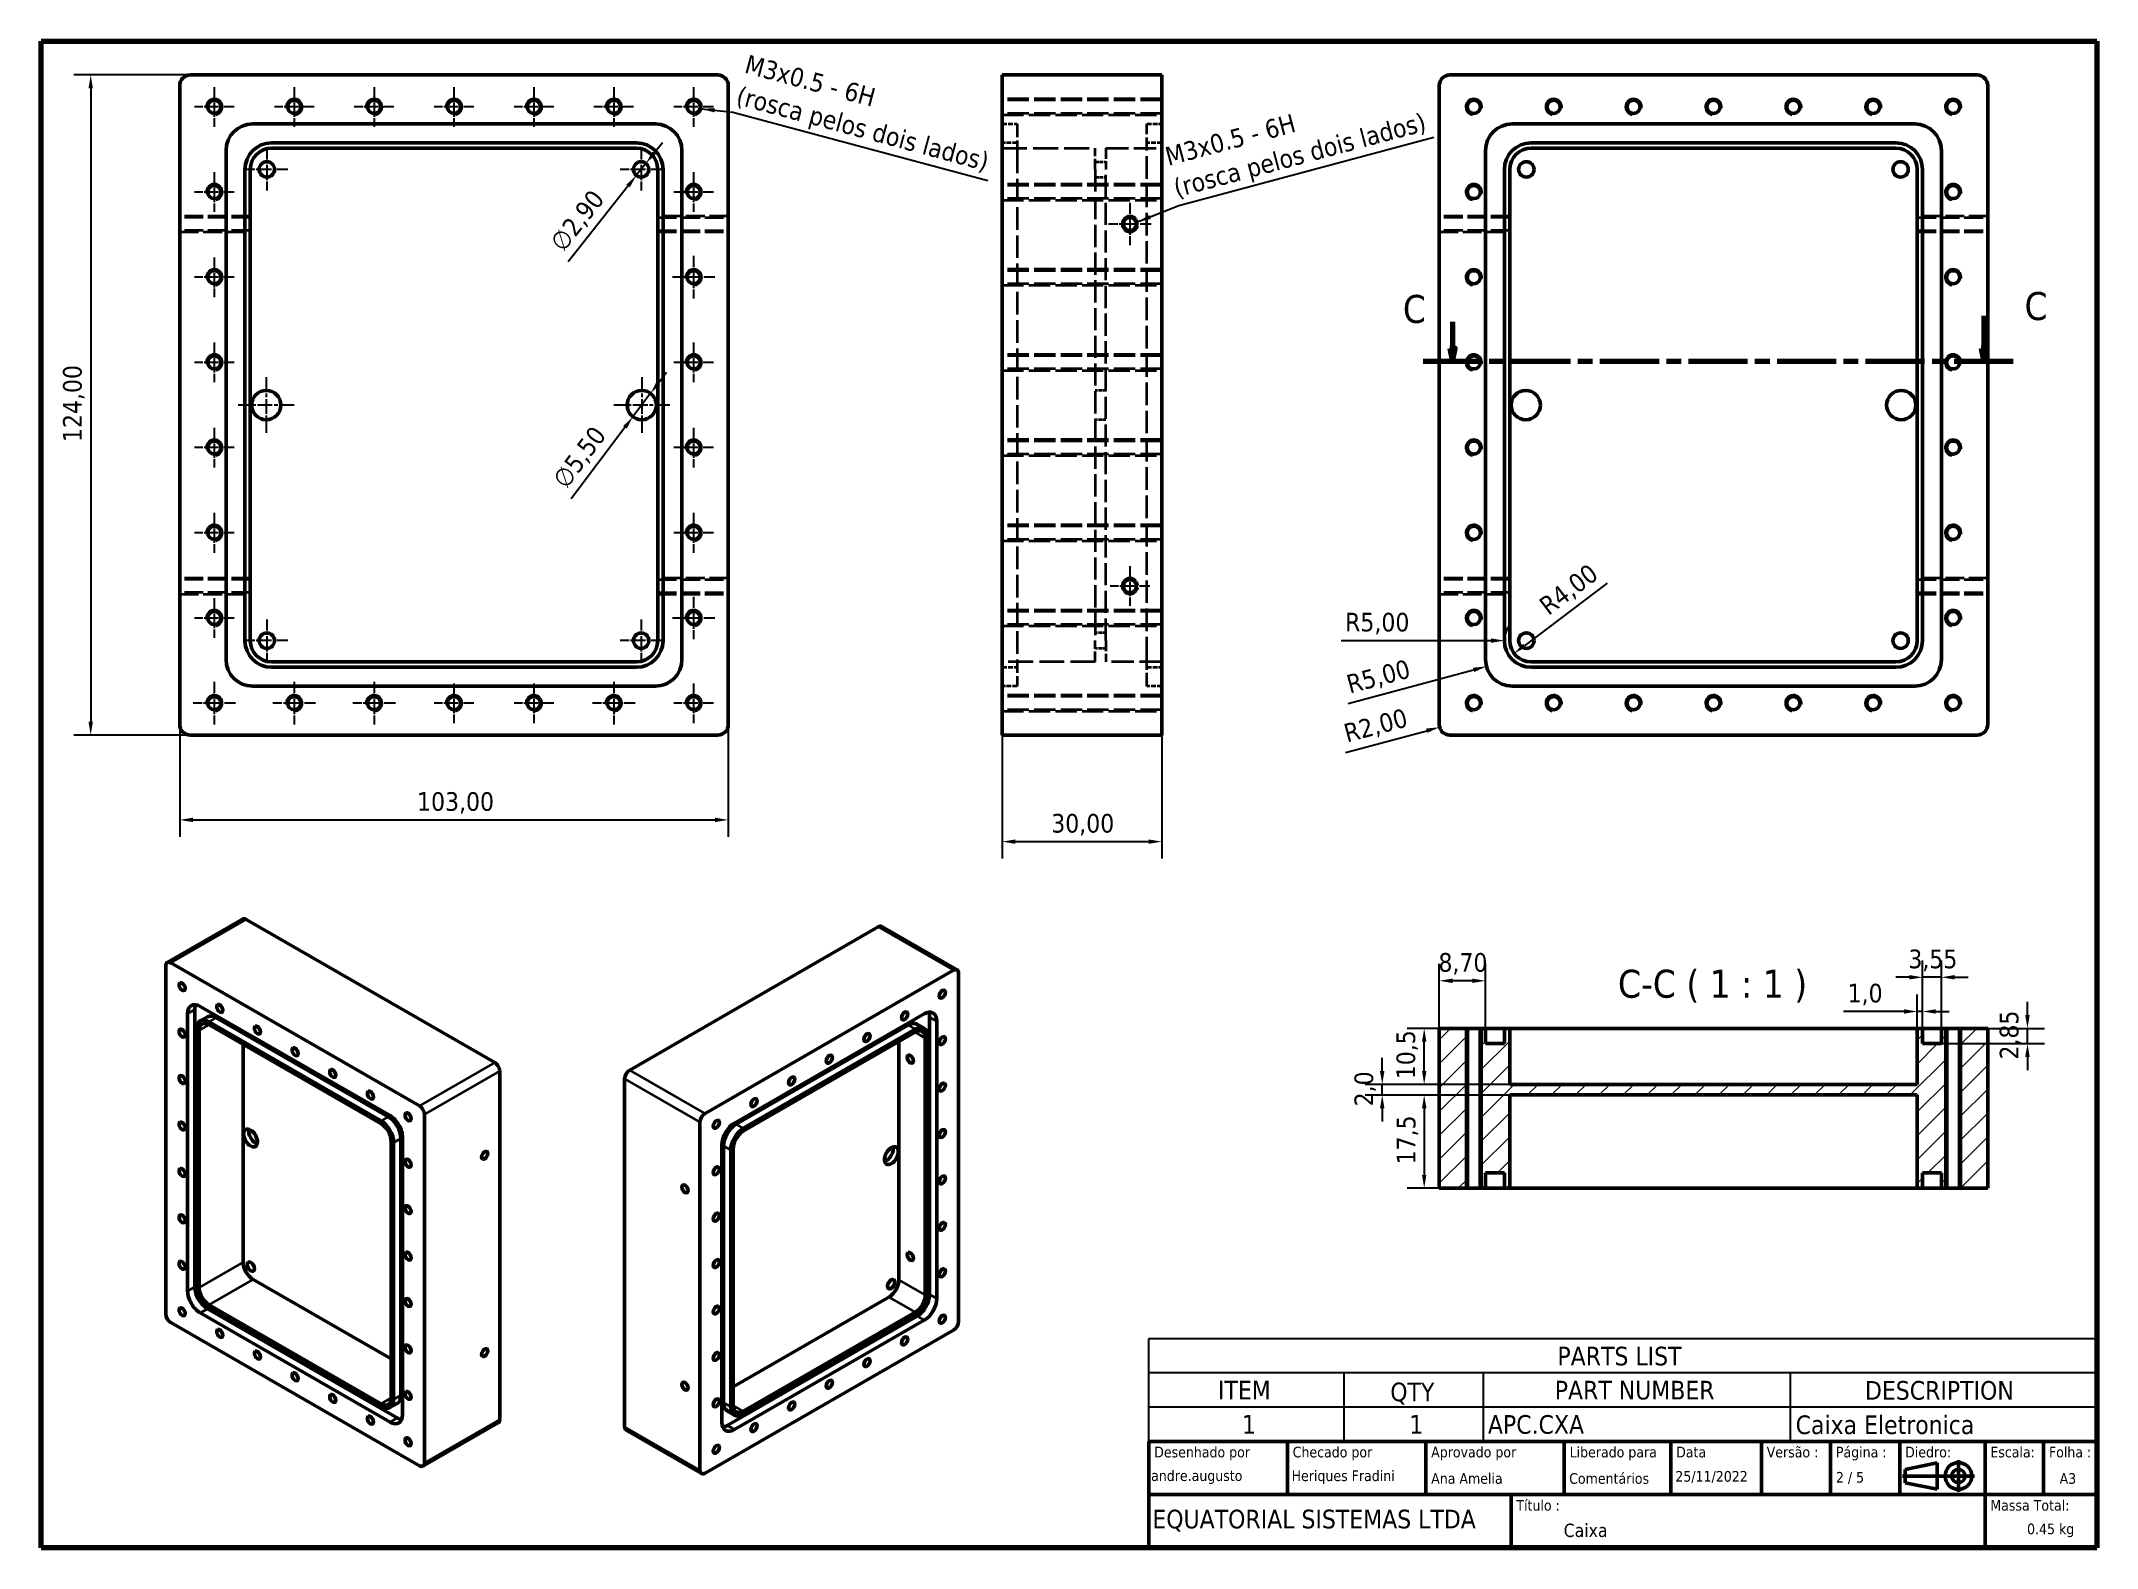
# Model space of a CAD drawing. Header units: millimetres. Extents: x 24 to 410, y 7 to 290.
import ezdxf
from ezdxf.enums import TextEntityAlignment as Align

# ---------------------------------------------------------------- set-up
doc = ezdxf.new("R2010")
doc.units = ezdxf.units.MM
doc.linetypes.add('CHAIN', pattern=[0.3543, 0.2362, -0.0295, 0.0591, -0.0295])
doc.linetypes.add('DASHED', pattern=[0.2068, 0.1655, -0.0413])
for name, color, linetype, lineweight in [('Border (ISO)', 7, 'Continuous', 70), ('Center Mark (ISO)', 7, 'Continuous', 25), ('Dimension (ISO)', 7, 'Continuous', 25), ('Hatch (ISO)', 7, 'Continuous', 18), ('Hidden (ISO)', 7, 'DASHED', 35), ('Section Line (ISO)', 7, 'CHAIN', 70), ('Symbol (ISO)', 7, 'Continuous', 25), ('Title (ISO)', 7, 'Continuous', 50), ('Visible (ISO)', 7, 'Continuous', 50), ('Visible Narrow (ISO)', 7, 'Continuous', 35)]:
    doc.layers.add(name, color=color, linetype=linetype, lineweight=lineweight)
doc.styles.add('Equatorial 3.5 - Azul', font='tahoma.ttf')
doc.styles.add('Label Text (ISO)', font='tahoma.ttf')
doc.styles.add('Note Text (ISO)', font='tahoma.ttf')
doc.styles.add('Text Style39', font='tahoma.ttf')
doc.styles.add('Text Style41', font='tahoma.ttf')
doc.dimstyles.new('Default (ISO)', dxfattribs={"dimtxt": 3.5, "dimasz": 2.5, "dimexe": 3.175, "dimexo": 0, "dimgap": 0.762, "dimtad": 1, "dimrnd": 1e-08, "dimzin": 0, "dimtxsty": 'Note Text (ISO)', "dimcen": 0.09, "dimdle": 10, "dimclrd": 256, "dimclre": 256, "dimclrt": 256, "dimazin": 0, "dimtfac": 1.001486, "dimtmove": 0, "dimatfit": 3, "dimfxl": 1, "dimtolj": 1, "dimtzin": 0, "dimlwd": -1, "dimlwe": -1, "dimarcsym": 0})
doc.dimstyles.new('Default (ISO)$7', dxfattribs={"dimtxt": 3.5, "dimasz": 2.5, "dimexe": 3.175, "dimexo": 0, "dimgap": 0.762, "dimtad": 1, "dimrnd": 1e-08, "dimzin": 0, "dimtxsty": 'Note Text (ISO)', "dimcen": 0.09, "dimdle": 10, "dimclrd": 256, "dimclre": 256, "dimclrt": 256, "dimazin": 0, "dimtfac": 1.001486, "dimtmove": 0, "dimatfit": 3, "dimfxl": 1, "dimtolj": 1, "dimtzin": 0, "dimlwd": -1, "dimlwe": -1, "dimarcsym": 0})

msp = doc.modelspace()

# ---------------------------------------------------------------- texts
at = {"layer": 'Symbol (ISO)', "char_height": 3.5, "width": 50.56139, "attachment_point": 7, "line_spacing_factor": 1.05, "style": 'Note Text (ISO)'}
for s, insert, rotation in [('{M3x0.5 - 6H\\P(rosca pelos dois lados)}', (154.029, 277.243), 345), ('{M3x0.5 - 6H \\P(rosca pelos dois lados)}', (237.486, 259.677), 15)]:
    msp.add_mtext(s, dxfattribs=dict(at, insert=insert, rotation=rotation))
at = {"layer": 'Symbol (ISO)', "insert": (320.07, 109.388), "char_height": 5.25, "attachment_point": 7, "style": 'Label Text (ISO)'}
msp.add_mtext('C-C ( 1 : 1 )', dxfattribs=at)

# ---------------------------------------------------------------- blocks, each defined once
blk = doc.blocks.new('Borders A4_A3_A2')
at = {"layer": 'Border (ISO)'}
for p, q in [((24, 290), (410, 290)), ((24, 7), (24, 290)), ((410, 290), (410, 7)), ((410, 7), (24, 7))]:
    blk.add_line(p, q, dxfattribs=at)
blk = doc.blocks.new('Title Blocks ISO')
at = {"layer": 'Title (ISO)'}
for p, q in [((270.07, 120), (92.07, 120)), ((92.07, 120), (92.07, 100)), ((118.07, 110), (118.07, 120)), ((144.07, 110), (144.07, 120)), ((170.07, 110), (170.07, 120)), ((190.07, 110), (190.07, 120)), ((207.07, 120), (207.07, 110)), ((220.07, 120), (220.07, 110)), ((233.07, 110), (233.07, 120)), ((249.07, 120), (249.07, 110)), ((260.07, 120), (260.07, 110)), ((270.07, 100), (270.07, 120)), ((234.07, 114.75), (240.07, 116)), ((240.07, 116), (240.07, 111)), ((244.07, 116.5), (244.07, 110.5)), ((233.57, 113.5), (247.07, 113.5)), ((234.07, 114.75), (234.07, 112.25)), ((234.07, 112.25), (240.07, 111)), ((92.07, 110), (270.07, 110)), ((160.07, 110), (160.07, 100)), ((249.07, 110), (249.07, 100)), ((92.07, 100), (270.07, 100))]:
    blk.add_line(p, q, dxfattribs=at)
for radius in [2.5, 1.25]:
    blk.add_circle((244.07, 113.5), radius, dxfattribs=at)
at = {"layer": 'Title (ISO)', "style": 'Text Style41'}
for s, p in [('Desenhado por', (93.07, 119)), ('Checado por', (119.07, 119)), ('Aprovado por', (145.07, 119)), ('Data', (191.07, 119)), ('Versão :', (208.07, 119)), ('Página :', (221.07, 119)), ('Título :', (161.07, 109))]:
    blk.add_text(s, height=2, dxfattribs=at).set_placement(p, align=Align.TOP_LEFT)
at = {"layer": 'Title (ISO)', "char_height": 2, "style": 'Note Text (ISO)'}
for s, insert, attachment_point in [('\\fTahoma|b0|i0;\\H2.0000;Liberado para', (171.07, 119), 1), ('\\fTahoma|b0|i0;\\H2.0000;Diedro:', (234.07, 119), 1), ('\\fTahoma|b0|i0;\\H2.0000;Escala:', (250.07, 119), 1), ('\\fTahoma|b0|i0;\\H2.0000;Folha :', (261.07, 119), 1), ('\\fTahoma|b0|i0;\\H2.0000;2 / 5 ', (221.07, 112), 7), ('\\fTahoma|b0|i0;\\H2.0000;Massa Total:', (250.07, 109), 1)]:
    blk.add_mtext(s, dxfattribs=dict(at, insert=insert, attachment_point=attachment_point))
at = {"layer": 'Title (ISO)'}
for tag, p, height, style in [('AUTHOR_001', (92.49, 112.57), 2, 'Text Style41'), ('CHECKED_BY_001', (118.87, 112.55), 2, 'Text Style41'), ('ENG_APPROVED_BY_001', (145.07, 112.04), 2, 'Text Style41'), ('STATUS_001', (170.98, 112.04), 2, 'Text Style41'), ('CREATION_DATE_001', (190.92, 112.44), 2, 'Text Style41'), ('Sheet_Size_001', (263.07, 112.04), 2, 'Text Style41'), ('COMPANY_001', (92.72, 103.67), 3.5, 'Note Text (ISO)'), ('TITLE_001', (169.96, 102.05), 2.5, 'Text Style39'), ('MASS\\P2;_001', (256.96, 102.57), 2, 'Text Style41')]:
    blk.add_attdef(tag, p, '', height=height, dxfattribs=dict(at, style=style))
at = {"layer": 'Title (ISO)', "style": 'Text Style41'}
blk.add_attdef('REVISION_NUMBER', text='', height=2, dxfattribs=at).set_placement((208.07, 112), align=Align.BOTTOM_LEFT)
blk = doc.blocks.new('PARTS LIST2')
at = {"layer": 'Symbol (ISO)'}
for p, q in [((410, 46.27), (231.93, 46.27)), ((231.93, 46.27), (231.93, 39.85)), ((410, 46.27), (410, 39.85)), ((410, 39.85), (231.93, 39.85)), ((231.93, 39.85), (231.93, 33.42)), ((268.59, 39.85), (268.59, 33.42)), ((294.78, 39.85), (294.78, 33.42)), ((352.39, 39.85), (352.39, 33.42)), ((410, 39.85), (410, 33.42)), ((410, 33.42), (231.93, 33.42)), ((231.93, 33.42), (231.93, 27)), ((268.59, 33.42), (268.59, 27)), ((294.78, 33.42), (294.78, 27)), ((352.39, 33.42), (352.39, 27)), ((410, 33.42), (410, 27)), ((410, 27), (231.93, 27))]:
    blk.add_line(p, q, dxfattribs=at)
at = {"layer": 'Symbol (ISO)', "char_height": 3.5, "attachment_point": 7, "style": 'Equatorial 3.5 - Azul'}
for s, insert in [('PARTS LIST', (308.71, 41.21)), ('ITEM', (244.97, 34.88)), ('QTY', (277.32, 33.93)), ('PART NUMBER', (308.21, 34.81)), ('DESCRIPTION', (366.45, 34.77)), ('1', (249.47, 28.46)), ('1', (280.9, 28.46)), ('APC.CXA', (295.66, 28.37)), ('Caixa Eletronica', (353.44, 28.31))]:
    blk.add_mtext(s, dxfattribs=dict(at, insert=insert))
blk = doc.blocks.new('2dTransSection0')
at = {"layer": 'Section Line (ISO)', "linetype": 'Continuous'}
for p, q in [((289.01, 237.28), (289.01, 232.34)), ((388.77, 238.42), (388.77, 232.34)), ((288.51, 232.34), (289.01, 229.84)), ((289.51, 232.34), (288.51, 232.34)), ((289.01, 232.34), (289.01, 229.84)), ((289.01, 229.84), (289.51, 232.34)), ((388.27, 232.34), (388.77, 229.84)), ((389.27, 232.34), (388.27, 232.34)), ((388.77, 232.34), (388.77, 229.84)), ((388.77, 229.84), (389.27, 232.34))]:
    blk.add_line(p, q, dxfattribs=at)
at = {"layer": 'Section Line (ISO)', "linetype": 'CHAIN', "ltscale": 46.929195}
blk.add_line((394.29, 229.84), (283.5, 229.84), dxfattribs=at)
at = {"layer": 'Section Line (ISO)', "linetype": 'Continuous', "lineweight": 140}
for p, q in [((294.52, 229.84), (283.5, 229.84)), ((394.29, 229.84), (383.26, 229.84))]:
    blk.add_line(p, q, dxfattribs=at)
at = {"layer": 'Section Line (ISO)', "linetype": 'Continuous', "flags": 128}
for points in [[(288.51, 232.34), (289.01, 229.84), (289.51, 232.34), (288.51, 232.34)], [(388.27, 232.34), (388.77, 229.84), (389.27, 232.34), (388.27, 232.34)]]:
    blk.add_lwpolyline(points, dxfattribs=at)
at = {"layer": 'Section Line (ISO)'}
for points in [[(288.51, 232.34), (289.01, 229.84), (289.51, 232.34), (288.51, 232.34)], [(388.27, 232.34), (388.77, 229.84), (389.27, 232.34), (388.27, 232.34)]]:
    blk.add_solid(points, dxfattribs=at)
at = {"layer": 'Section Line (ISO)', "char_height": 5.25, "attachment_point": 7, "style": 'Label Text (ISO)'}
for insert in [(279.69, 236.97), (396.41, 237.52)]:
    blk.add_mtext('C', dxfattribs=dict(at, insert=insert))
blk = doc.blocks.new('*D8')
at = {"layer": 'Defpoints', "color": 0, "transparency": 16777216}
for p in [(52.02, 283.65), (33.31, 159.65), (52.02, 159.65)]:
    blk.add_point(p, dxfattribs=at)
at = {"layer": 'Dimension (ISO)', "transparency": 16777216}
for p, q in [((52.02, 283.65), (30.14, 283.65)), ((33.31, 281.15), (33.31, 162.15)), ((52.02, 159.65), (30.14, 159.65))]:
    blk.add_line(p, q, dxfattribs=at)
for points in [[(32.9, 281.15), (33.73, 281.15), (33.31, 283.65)], [(32.9, 162.15), (33.73, 162.15), (33.31, 159.65)]]:
    blk.add_solid(points, dxfattribs=at)
at = {"layer": 'Dimension (ISO)', "transparency": 16777216, "insert": (28.11, 214.71), "char_height": 3.5, "attachment_point": 1, "rotation": 90, "style": 'Note Text (ISO)'}
blk.add_mtext('\\A1;124,00', dxfattribs=at)
blk = doc.blocks.new('*D9')
at = {"layer": 'Defpoints', "color": 0, "transparency": 16777216}
for p in [(50.02, 161.65), (153.02, 161.65), (153.02, 143.73)]:
    blk.add_point(p, dxfattribs=at)
at = {"layer": 'Dimension (ISO)', "transparency": 16777216}
for p, q in [((50.02, 161.65), (50.02, 140.56)), ((153.02, 161.65), (153.02, 140.56)), ((52.52, 143.73), (150.52, 143.73))]:
    blk.add_line(p, q, dxfattribs=at)
for points in [[(52.52, 144.15), (52.52, 143.32), (50.02, 143.73)], [(150.52, 144.15), (150.52, 143.32), (153.02, 143.73)]]:
    blk.add_solid(points, dxfattribs=at)
at = {"layer": 'Dimension (ISO)', "transparency": 16777216, "insert": (94.59, 148.94), "char_height": 3.5, "attachment_point": 1, "style": 'Note Text (ISO)'}
blk.add_mtext('\\A1;103,00', dxfattribs=at)
blk = doc.blocks.new('*D10')
at = {"layer": 'Defpoints', "color": 0, "transparency": 16777216}
for p in [(204.44, 161.65), (234.44, 161.65), (234.44, 139.65)]:
    blk.add_point(p, dxfattribs=at)
at = {"layer": 'Dimension (ISO)', "transparency": 16777216}
for p, q in [((204.44, 161.65), (204.44, 136.47)), ((234.44, 161.65), (234.44, 136.47)), ((206.94, 139.65), (231.94, 139.65))]:
    blk.add_line(p, q, dxfattribs=at)
for points in [[(206.94, 140.06), (206.94, 139.23), (204.44, 139.65)], [(231.94, 140.06), (231.94, 139.23), (234.44, 139.65)]]:
    blk.add_solid(points, dxfattribs=at)
at = {"layer": 'Dimension (ISO)', "transparency": 16777216, "insert": (213.67, 144.85), "char_height": 3.5, "attachment_point": 1, "style": 'Note Text (ISO)'}
blk.add_mtext('\\A1;30,00', dxfattribs=at)
blk = doc.blocks.new('*D11')
at = {"layer": 'Defpoints', "color": 0, "transparency": 16777216}
for p in [(275.81, 94.06), (299.76, 94.06), (299.76, 92.06)]:
    blk.add_point(p, dxfattribs=at)
at = {"layer": 'Dimension (ISO)', "transparency": 16777216}
for p, q in [((275.81, 96.56), (275.81, 99.06)), ((299.76, 94.06), (272.63, 94.06)), ((275.81, 92.06), (275.81, 94.06)), ((299.76, 92.06), (272.63, 92.06)), ((275.81, 89.56), (275.81, 87.06))]:
    blk.add_line(p, q, dxfattribs=at)
for points in [[(275.39, 96.56), (276.23, 96.56), (275.81, 94.06)], [(275.39, 89.56), (276.23, 89.56), (275.81, 92.06)]]:
    blk.add_solid(points, dxfattribs=at)
at = {"layer": 'Dimension (ISO)', "transparency": 16777216, "insert": (270.6, 89.93), "char_height": 3.5, "attachment_point": 1, "rotation": 90, "style": 'Note Text (ISO)'}
blk.add_mtext('\\A1;2,0', dxfattribs=at)
blk = doc.blocks.new('*D12')
at = {"layer": 'Defpoints', "color": 0, "transparency": 16777216}
for p in [(283.69, 104.56), (303.76, 104.56), (299.76, 94.06)]:
    blk.add_point(p, dxfattribs=at)
at = {"layer": 'Dimension (ISO)', "transparency": 16777216}
for p, q in [((303.76, 104.56), (280.52, 104.56)), ((283.69, 96.56), (283.69, 102.06)), ((299.76, 94.06), (280.52, 94.06))]:
    blk.add_line(p, q, dxfattribs=at)
for points in [[(283.28, 102.06), (284.11, 102.06), (283.69, 104.56)], [(283.28, 96.56), (284.11, 96.56), (283.69, 94.06)]]:
    blk.add_solid(points, dxfattribs=at)
at = {"layer": 'Dimension (ISO)', "transparency": 16777216, "insert": (278.49, 95.03), "char_height": 3.5, "attachment_point": 1, "rotation": 90, "style": 'Note Text (ISO)'}
blk.add_mtext('\\A1;10,5', dxfattribs=at)
blk = doc.blocks.new('*D13')
at = {"layer": 'Defpoints', "color": 0, "transparency": 16777216}
for p in [(299.76, 92.06), (283.69, 74.56), (303.76, 74.56)]:
    blk.add_point(p, dxfattribs=at)
at = {"layer": 'Dimension (ISO)', "transparency": 16777216}
for p, q in [((299.76, 92.06), (280.52, 92.06)), ((283.69, 89.56), (283.69, 77.06)), ((303.76, 74.56), (280.52, 74.56))]:
    blk.add_line(p, q, dxfattribs=at)
for points in [[(283.28, 89.56), (284.11, 89.56), (283.69, 92.06)], [(283.28, 77.06), (284.11, 77.06), (283.69, 74.56)]]:
    blk.add_solid(points, dxfattribs=at)
at = {"layer": 'Dimension (ISO)', "transparency": 16777216, "insert": (278.55, 79.03), "char_height": 3.5, "attachment_point": 1, "rotation": 90, "style": 'Note Text (ISO)'}
blk.add_mtext('\\A1;17,5', dxfattribs=at)
blk = doc.blocks.new('*D14')
at = {"layer": 'Defpoints', "color": 0, "transparency": 16777216}
for p in [(137.56, 267.04), (135.76, 264.76)]:
    blk.add_point(p, dxfattribs=at)
at = {"layer": 'Dimension (ISO)', "transparency": 16777216}
for p, q in [((139.11, 269), (140.66, 270.96)), ((137.56, 267.04), (135.76, 264.76)), ((134.21, 262.8), (122.95, 248.52))]:
    blk.add_line(p, q, dxfattribs=at)
for points in [[(138.78, 269.26), (139.44, 268.74), (137.56, 267.04)], [(133.89, 263.06), (134.54, 262.54), (135.76, 264.76)]]:
    blk.add_solid(points, dxfattribs=at)
at = {"layer": 'Dimension (ISO)', "transparency": 16777216, "insert": (119.29, 252.38), "char_height": 3.5, "attachment_point": 1, "rotation": 51.7201, "style": 'Note Text (ISO)'}
blk.add_mtext('\\A1;∅2,90', dxfattribs=at)
blk = doc.blocks.new('*D15')
at = {"layer": 'Defpoints', "color": 0, "transparency": 16777216}
for p in [(138.43, 223.85), (135.12, 219.45)]:
    blk.add_point(p, dxfattribs=at)
at = {"layer": 'Dimension (ISO)', "transparency": 16777216}
for p, q in [((139.93, 225.84), (141.43, 227.84)), ((138.43, 223.85), (135.12, 219.45)), ((133.62, 217.45), (123.54, 204.04))]:
    blk.add_line(p, q, dxfattribs=at)
for points in [[(139.6, 226.1), (140.26, 225.59), (138.43, 223.85)], [(133.29, 217.7), (133.95, 217.2), (135.12, 219.45)]]:
    blk.add_solid(points, dxfattribs=at)
at = {"layer": 'Dimension (ISO)', "transparency": 16777216, "insert": (119.79, 207.81), "char_height": 3.5, "attachment_point": 1, "rotation": 53.0689, "style": 'Note Text (ISO)'}
blk.add_mtext('\\A1;∅5,50', dxfattribs=at)
blk = doc.blocks.new('*D16')
at = {"layer": 'Defpoints', "color": 0, "transparency": 16777216}
for p in [(377.26, 114.17), (377.26, 101.71), (380.81, 101.71)]:
    blk.add_point(p, dxfattribs=at)
at = {"layer": 'Dimension (ISO)', "transparency": 16777216}
for p, q in [((377.26, 101.71), (377.26, 117.34)), ((380.81, 101.71), (380.81, 117.34)), ((374.76, 114.17), (372.26, 114.17)), ((380.81, 114.17), (377.26, 114.17)), ((383.31, 114.17), (385.81, 114.17))]:
    blk.add_line(p, q, dxfattribs=at)
for points in [[(374.76, 114.59), (374.76, 113.75), (377.26, 114.17)], [(383.31, 114.59), (383.31, 113.75), (380.81, 114.17)]]:
    blk.add_solid(points, dxfattribs=at)
at = {"layer": 'Dimension (ISO)', "transparency": 16777216, "insert": (374.6, 119.37), "char_height": 3.5, "attachment_point": 1, "style": 'Note Text (ISO)'}
blk.add_mtext('\\A1;3,55', dxfattribs=at)
blk = doc.blocks.new('*D17')
at = {"layer": 'Defpoints', "color": 0, "transparency": 16777216}
for p in [(380.81, 104.56), (396.97, 104.56), (380.81, 101.71)]:
    blk.add_point(p, dxfattribs=at)
at = {"layer": 'Dimension (ISO)', "transparency": 16777216}
for p, q in [((396.97, 107.06), (396.97, 109.56)), ((380.81, 104.56), (400.15, 104.56)), ((396.97, 101.71), (396.97, 104.56)), ((380.81, 101.71), (400.15, 101.71)), ((396.97, 99.21), (396.97, 96.71))]:
    blk.add_line(p, q, dxfattribs=at)
for points in [[(396.55, 107.06), (397.39, 107.06), (396.97, 104.56)], [(396.55, 99.21), (397.39, 99.21), (396.97, 101.71)]]:
    blk.add_solid(points, dxfattribs=at)
at = {"layer": 'Dimension (ISO)', "transparency": 16777216, "insert": (391.76, 98.72), "char_height": 3.5, "attachment_point": 1, "rotation": 90, "style": 'Note Text (ISO)'}
blk.add_mtext('\\A1;2,85', dxfattribs=at)
blk = doc.blocks.new('*D18')
at = {"layer": 'Defpoints', "color": 0, "transparency": 16777216}
for p in [(376.26, 107.75), (376.26, 104.56), (377.26, 104.56)]:
    blk.add_point(p, dxfattribs=at)
at = {"layer": 'Dimension (ISO)', "transparency": 16777216}
for p, q in [((376.26, 104.56), (376.26, 110.92)), ((377.26, 104.56), (377.26, 110.92)), ((373.76, 107.75), (362.43, 107.75)), ((377.26, 107.75), (376.26, 107.75)), ((379.76, 107.75), (382.26, 107.75))]:
    blk.add_line(p, q, dxfattribs=at)
for points in [[(373.76, 108.16), (373.76, 107.33), (376.26, 107.75)], [(379.76, 108.16), (379.76, 107.33), (377.26, 107.75)]]:
    blk.add_solid(points, dxfattribs=at)
at = {"layer": 'Dimension (ISO)', "transparency": 16777216, "insert": (363.2, 112.95), "char_height": 3.5, "attachment_point": 1, "style": 'Note Text (ISO)'}
blk.add_mtext('\\A1;1,0', dxfattribs=at)
blk = doc.blocks.new('*D19')
at = {"layer": 'Defpoints', "color": 0, "transparency": 16777216}
for p in [(286.58, 161.13), (288.51, 161.65)]:
    blk.add_point(p, dxfattribs=at)
at = {"layer": 'Dimension (ISO)', "transparency": 16777216}
blk.add_line((268.9, 156.39), (284.16, 160.48), dxfattribs=at)
blk.add_solid([(284.05, 160.89), (284.27, 160.08), (286.58, 161.13)], dxfattribs=at)
at = {"layer": 'Dimension (ISO)', "transparency": 16777216, "insert": (268.29, 161.62), "char_height": 3.5, "attachment_point": 1, "rotation": 15, "style": 'Note Text (ISO)'}
blk.add_mtext('\\A1;R2,00', dxfattribs=at)
blk = doc.blocks.new('*D20')
at = {"layer": 'Defpoints', "color": 0, "transparency": 16777216}
for p in [(300.21, 173.85), (295.38, 172.55)]:
    blk.add_point(p, dxfattribs=at)
at = {"layer": 'Dimension (ISO)', "transparency": 16777216}
blk.add_line((269.41, 165.6), (292.96, 171.91), dxfattribs=at)
blk.add_solid([(292.86, 172.31), (293.07, 171.5), (295.38, 172.55)], dxfattribs=at)
at = {"layer": 'Dimension (ISO)', "transparency": 16777216, "insert": (268.8, 170.82), "char_height": 3.5, "attachment_point": 1, "rotation": 15, "style": 'Note Text (ISO)'}
blk.add_mtext('\\A1;R5,00', dxfattribs=at)
blk = doc.blocks.new('*D21')
at = {"layer": 'Defpoints', "color": 0, "transparency": 16777216}
for p in [(300.57, 174.99), (303.76, 177.4)]:
    blk.add_point(p, dxfattribs=at)
at = {"layer": 'Dimension (ISO)', "transparency": 16777216}
blk.add_line((318.07, 188.2), (302.56, 176.49), dxfattribs=at)
blk.add_solid([(302.31, 176.83), (302.81, 176.16), (300.57, 174.99)], dxfattribs=at)
at = {"layer": 'Dimension (ISO)', "transparency": 16777216, "insert": (304.92, 184.8), "char_height": 3.5, "attachment_point": 1, "rotation": 37.0551, "style": 'Note Text (ISO)'}
blk.add_mtext('\\A1;R4,00', dxfattribs=at)
blk = doc.blocks.new('*D22')
at = {"layer": 'Defpoints', "color": 0, "transparency": 16777216}
for p in [(298.76, 177.4), (303.76, 177.4)]:
    blk.add_point(p, dxfattribs=at)
at = {"layer": 'Dimension (ISO)', "transparency": 16777216}
blk.add_line((268.08, 177.43), (296.26, 177.4), dxfattribs=at)
blk.add_arc((303.76, 177.4), 5, 143.5681, 180, dxfattribs=at)
blk.add_solid([(296.26, 177.82), (296.26, 176.99), (298.76, 177.4)], dxfattribs=at)
at = {"layer": 'Dimension (ISO)', "transparency": 16777216, "insert": (268.85, 182.63), "char_height": 3.5, "attachment_point": 1, "rotation": 359.9509, "style": 'Note Text (ISO)'}
blk.add_mtext('\\A1;R5,00', dxfattribs=at)
blk = doc.blocks.new('*D23')
at = {"layer": 'Defpoints', "color": 0, "transparency": 16777216}
for p in [(286.51, 113.51), (286.51, 104.56), (295.21, 104.56)]:
    blk.add_point(p, dxfattribs=at)
at = {"layer": 'Dimension (ISO)', "transparency": 16777216}
for p, q in [((286.51, 104.56), (286.51, 116.68)), ((295.21, 104.56), (295.21, 116.68)), ((292.71, 113.51), (289.01, 113.51))]:
    blk.add_line(p, q, dxfattribs=at)
for points in [[(289.01, 113.93), (289.01, 113.09), (286.51, 113.51)], [(292.71, 113.93), (292.71, 113.09), (295.21, 113.51)]]:
    blk.add_solid(points, dxfattribs=at)
at = {"layer": 'Dimension (ISO)', "transparency": 16777216, "insert": (286.37, 118.72), "char_height": 3.5, "attachment_point": 1, "style": 'Note Text (ISO)'}
blk.add_mtext('\\A1;8,70', dxfattribs=at)

# ---------------------------------------------------------------- dimensions: what is measured, and where the dimension line sits
at = {"layer": 'Dimension (ISO)'}
for base, p1, p2, angle, override, picture, middle in [((33.312, 159.648), (52.024, 283.648), (52.024, 159.648), 90, {"dimdec": 2, "dimtp": 0, "dimtm": 0, "dimtdec": 2, "dimtofl": 0, "dimatfit": 1}, '*D8', (33.312, 221.648)), ((153.024, 143.732), (50.024, 161.648), (153.024, 161.648), 180, {"dimdec": 2, "dimtp": 0, "dimtm": 0, "dimtdec": 2, "dimtofl": 0, "dimatfit": 1}, '*D9', (101.524, 143.732)), ((234.441, 139.648), (204.441, 161.648), (234.441, 161.648), 180, {"dimdec": 2, "dimtp": 0, "dimtm": 0, "dimtdec": 2, "dimtofl": 0, "dimatfit": 1}, '*D10', (219.441, 139.648)), ((377.259, 114.169), (380.809, 101.712), (377.259, 101.712), 180, {"dimdec": 2, "dimtp": 0, "dimtm": 0, "dimtdec": 2, "dimtofl": 1, "dimatfit": 1}, '*D16', (379.034, 114.169)), ((396.97, 104.562), (380.809, 101.712), (380.809, 104.562), 90, {"dimdec": 2, "dimtp": 0, "dimtm": 0, "dimtdec": 2, "dimtofl": 1, "dimatfit": 1}, '*D17', (396.97, 103.137)), ((283.692, 104.562), (299.759, 94.062), (303.759, 104.562), 90, {"dimdec": 1, "dimtp": 0, "dimtm": 0, "dimtdec": 1, "dimtofl": 0, "dimatfit": 1}, '*D12', (283.692, 99.312)), ((275.809, 94.062), (299.759, 92.062), (299.759, 94.062), 270, {"dimdec": 1, "dimtp": 0, "dimtm": 0, "dimtdec": 1, "dimtofl": 1, "dimatfit": 1}, '*D11', (275.809, 93.062)), ((283.692, 74.562), (299.759, 92.062), (303.759, 74.562), 270, {"dimdec": 1, "dimtp": 0, "dimtm": 0, "dimtdec": 1, "dimtofl": 0, "dimatfit": 1}, '*D13', (283.692, 83.312))]:
    dim = msp.add_linear_dim(base=base, p1=p1, p2=p2, angle=angle, dimstyle='Default (ISO)', override=override, dxfattribs=at)
    dim.commit()
    dim.dimension.update_dxf_attribs({"geometry": picture, "text_midpoint": middle, "dimtype": 160})
for p1, p2, picture, middle in [((137.559, 267.036), (135.763, 264.76), '*D14', (127.371, 254.126)), ((138.426, 223.846), (135.122, 219.45), '*D15', (127.829, 209.748))]:
    dim = msp.add_diameter_dim_2p(p1=p1, p2=p2, dimstyle='Default (ISO)', override={"dimdec": 2, "dimlfac": 1, "dimtp": 0, "dimtm": 0, "dimtdec": 2, "dimatfit": 2}, dxfattribs=at)
    dim.commit()
    dim.dimension.update_dxf_attribs({"geometry": picture, "text_midpoint": middle, "dimtype": 163})
for center, mpoint, picture, middle in [((303.759, 177.398), (300.567, 174.988), '*D21', (312.758, 184.193)), ((303.759, 177.398), (298.759, 177.403), '*D22', (274.736, 177.423)), ((300.209, 173.848), (295.38, 172.554), '*D20', (275.836, 167.317))]:
    dim = msp.add_radius_dim(center=center, mpoint=mpoint, dimstyle='Default (ISO)', override={"dimdec": 2, "dimcen": 0, "dimtp": 0, "dimtm": 0, "dimtdec": 2, "dimtofl": 0}, dxfattribs=at)
    dim.commit()
    dim.dimension.update_dxf_attribs({"geometry": picture, "text_midpoint": middle, "dimtype": 164})
dim = msp.add_radius_dim(center=(288.509, 161.648), mpoint=(286.578, 161.131), dimstyle='Default (ISO)', override={"dimdec": 2, "dimcen": 0, "dimtp": 0, "dimtm": 0, "dimtdec": 2, "dimtofl": 0}, dxfattribs=at)
dim.commit()
dim.dimension.update_dxf_attribs({"geometry": '*D19', "text_midpoint": (274.551, 160.997)})
for base, p1, p2, override, picture, middle in [((286.509, 113.51), (295.209, 104.562), (286.509, 104.562), {"dimdec": 2, "dimtp": 0, "dimtm": 0, "dimtdec": 2, "dimtofl": 0, "dimatfit": 1}, '*D23', (290.859, 113.51)), ((376.259, 107.748), (377.259, 104.562), (376.259, 104.562), {"dimdec": 1, "dimtp": 0, "dimtm": 0, "dimtdec": 1, "dimtofl": 1, "dimatfit": 1}, '*D18', (366.19, 107.748))]:
    dim = msp.add_linear_dim(base=base, p1=p1, p2=p2, dimstyle='Default (ISO)', override=override, dxfattribs=at)
    dim.commit()
    dim.dimension.update_dxf_attribs({"geometry": picture, "text_midpoint": middle, "dimtype": 160})

# ---------------------------------------------------------------- hatches: boundary and pattern name
at = {"layer": 'Hatch (ISO)'}
h = msp.add_hatch(dxfattribs=at)
h.set_pattern_fill('ANSI31', color=256, scale=25.4, style=0)
h.set_pattern_definition([(45, (0, 0), (-2.245064, 2.245064), [])])
h.paths.add_polyline_path([(286.509, 104.562), (286.509, 74.562), (291.795, 74.562), (291.795, 104.562)])
h.paths.add_polyline_path([(295.209, 74.562), (295.209, 77.412), (298.759, 77.412), (298.759, 74.562), (299.759, 74.562), (299.759, 92.062), (376.259, 92.062), (376.259, 74.562), (377.259, 74.562), (377.259, 77.412), (380.809, 77.412), (380.809, 74.562), (381.795, 74.562), (381.795, 104.562), (380.809, 104.562), (380.809, 101.712), (377.259, 101.712), (377.259, 104.562), (376.259, 104.562), (376.259, 94.062), (299.759, 94.062), (299.759, 104.562), (298.759, 104.562), (298.759, 101.712), (295.209, 101.712), (295.209, 104.562), (294.224, 104.562), (294.224, 74.562)])
h.paths.add_polyline_path([(384.224, 74.562), (389.509, 74.562), (389.509, 104.562), (384.224, 104.562)])

# ---------------------------------------------------------------- linework, layer by layer
at = {"layer": 'Center Mark (ISO)', "linetype": 'CHAIN', "ltscale": 8.288396}
for p, q in [((56.524, 281.378), (56.524, 273.919)), ((71.524, 281.378), (71.524, 273.919)), ((86.524, 281.378), (86.524, 273.919)), ((101.524, 281.378), (101.524, 273.919)), ((116.524, 281.378), (116.524, 273.919)), ((131.524, 281.378), (131.524, 273.919)), ((146.524, 281.378), (146.524, 273.919)), ((60.254, 277.648), (52.795, 277.648)), ((75.254, 277.648), (67.795, 277.648)), ((90.254, 277.648), (82.795, 277.648)), ((105.254, 277.648), (97.795, 277.648)), ((120.254, 277.648), (112.795, 277.648)), ((135.254, 277.648), (127.795, 277.648)), ((150.254, 277.648), (142.795, 277.648)), ((56.524, 265.378), (56.524, 257.919)), ((146.524, 265.378), (146.524, 257.919)), ((60.254, 261.648), (52.795, 261.648)), ((150.254, 261.648), (142.795, 261.648)), ((56.524, 249.378), (56.524, 241.919)), ((60.254, 245.648), (52.795, 245.648)), ((56.524, 233.378), (56.524, 225.919)), ((146.524, 233.378), (146.524, 225.919)), ((60.254, 229.648), (52.795, 229.648)), ((150.254, 229.648), (142.795, 229.648)), ((56.524, 217.378), (56.524, 209.919)), ((146.524, 217.378), (146.524, 209.919)), ((60.254, 213.648), (52.795, 213.648)), ((150.254, 213.648), (142.795, 213.648)), ((56.524, 201.378), (56.524, 193.919)), ((146.524, 201.378), (146.524, 193.919)), ((60.254, 197.648), (52.795, 197.648)), ((150.254, 197.648), (142.795, 197.648)), ((228.441, 191.378), (228.441, 183.919)), ((56.524, 185.378), (56.524, 177.919)), ((232.171, 187.648), (224.712, 187.648)), ((60.254, 181.648), (52.795, 181.648)), ((101.524, 169.378), (101.524, 161.919)), ((116.524, 169.378), (116.524, 161.919)), ((146.524, 169.378), (146.524, 161.919)), ((105.254, 165.648), (97.795, 165.648)), ((120.254, 165.648), (112.795, 165.648)), ((150.254, 165.648), (142.795, 165.648))]:
    msp.add_line(p, q, dxfattribs=at)
at = {"layer": 'Center Mark (ISO)', "linetype": 'CHAIN', "ltscale": 8.778439}
for p, q in [((66.387, 269.848), (66.387, 261.948)), ((136.661, 269.848), (136.661, 261.948)), ((70.337, 265.898), (62.437, 265.898)), ((140.611, 265.898), (132.711, 265.898)), ((66.387, 181.348), (66.387, 173.448)), ((136.661, 181.348), (136.661, 173.448)), ((70.337, 177.398), (62.437, 177.398)), ((140.611, 177.398), (132.711, 177.398))]:
    msp.add_line(p, q, dxfattribs=at)
at = {"layer": 'Center Mark (ISO)', "linetype": 'CHAIN', "ltscale": 8.88956}
for p, q in [((228.441, 259.648), (228.441, 251.648)), ((232.441, 255.648), (224.441, 255.648)), ((146.524, 249.648), (146.524, 241.648)), ((150.524, 245.648), (142.524, 245.648)), ((146.524, 185.648), (146.524, 177.648)), ((150.524, 181.648), (142.524, 181.648)), ((56.524, 169.648), (56.524, 161.648)), ((71.524, 169.648), (71.524, 161.648)), ((86.524, 169.648), (86.524, 161.648)), ((131.524, 169.648), (131.524, 161.648)), ((60.524, 165.648), (52.524, 165.648)), ((75.524, 165.648), (67.524, 165.648)), ((90.524, 165.648), (82.524, 165.648)), ((135.524, 165.648), (127.524, 165.648))]:
    msp.add_line(p, q, dxfattribs=at)
at = {"layer": 'Center Mark (ISO)', "linetype": 'CHAIN', "ltscale": 11.667578}
for p, q in [((66.274, 226.898), (66.274, 216.398)), ((136.774, 226.898), (136.774, 216.398)), ((71.524, 221.648), (61.024, 221.648)), ((142.024, 221.648), (131.524, 221.648))]:
    msp.add_line(p, q, dxfattribs=at)
at = {"layer": 'Hidden (ISO)', "ltscale": 24.17795}
for p, q in [((234.441, 279.148), (204.441, 279.148)), ((234.441, 278.878), (204.441, 278.878)), ((234.441, 276.419), (204.441, 276.419)), ((204.441, 276.148), (234.441, 276.148)), ((234.441, 263.148), (204.441, 263.148)), ((234.441, 262.878), (204.441, 262.878)), ((234.441, 260.419), (204.441, 260.419)), ((204.441, 260.148), (234.441, 260.148)), ((234.441, 247.148), (204.441, 247.148)), ((234.441, 246.878), (204.441, 246.878)), ((234.441, 244.419), (204.441, 244.419)), ((204.441, 244.148), (234.441, 244.148)), ((234.441, 231.148), (204.441, 231.148)), ((234.441, 230.878), (204.441, 230.878)), ((234.441, 228.419), (204.441, 228.419)), ((204.441, 228.148), (234.441, 228.148)), ((234.441, 215.148), (204.441, 215.148)), ((234.441, 214.878), (204.441, 214.878)), ((234.441, 212.419), (204.441, 212.419)), ((204.441, 212.148), (234.441, 212.148)), ((234.441, 199.148), (204.441, 199.148)), ((234.441, 198.878), (204.441, 198.878)), ((234.441, 196.419), (204.441, 196.419)), ((204.441, 196.148), (234.441, 196.148)), ((234.441, 183.148), (204.441, 183.148)), ((234.441, 182.878), (204.441, 182.878)), ((234.441, 180.419), (204.441, 180.419)), ((204.441, 180.148), (234.441, 180.148)), ((234.441, 167.148), (204.441, 167.148)), ((234.441, 166.878), (204.441, 166.878)), ((234.441, 164.419), (204.441, 164.419)), ((204.441, 164.148), (234.441, 164.148))]:
    msp.add_line(p, q, dxfattribs=at)
at = {"layer": 'Hidden (ISO)', "ltscale": 5.42566}
for p, q in [((204.441, 274.448), (207.291, 274.448)), ((231.591, 274.448), (234.441, 274.448)), ((207.291, 270.898), (204.441, 270.898)), ((234.441, 270.898), (231.591, 270.898)), ((204.441, 172.398), (207.291, 172.398)), ((231.591, 172.398), (234.441, 172.398)), ((207.291, 168.848), (204.441, 168.848)), ((234.441, 168.848), (231.591, 168.848))]:
    msp.add_line(p, q, dxfattribs=at)
at = {"layer": 'Hidden (ISO)', "ltscale": 14.952118}
for p, q in [((207.291, 274.448), (207.291, 269.448)), ((231.591, 269.448), (231.591, 274.448)), ((207.291, 173.848), (207.291, 168.848)), ((231.591, 168.848), (231.591, 173.848))]:
    msp.add_line(p, q, dxfattribs=at)
at = {"layer": 'Hidden (ISO)', "ltscale": 28.207607}
for p, q in [((204.441, 269.898), (221.941, 269.898)), ((221.941, 173.398), (204.441, 173.398))]:
    msp.add_line(p, q, dxfattribs=at)
at = {"layer": 'Hidden (ISO)', "ltscale": 25.682356}
for p, q in [((207.291, 269.448), (207.291, 173.848)), ((231.591, 173.848), (231.591, 269.448))]:
    msp.add_line(p, q, dxfattribs=at)
at = {"layer": 'Hidden (ISO)', "ltscale": 11.961675}
for p, q in [((221.941, 265.898), (221.941, 269.898)), ((223.941, 269.898), (223.941, 265.898)), ((221.941, 173.398), (221.941, 177.398)), ((223.941, 177.398), (223.941, 173.398))]:
    msp.add_line(p, q, dxfattribs=at)
at = {"layer": 'Hidden (ISO)', "ltscale": 3.807451}
for p, q in [((221.941, 267.348), (223.941, 267.348)), ((221.941, 264.448), (223.941, 264.448)), ((223.941, 224.398), (221.941, 224.398)), ((223.941, 218.898), (221.941, 218.898)), ((223.941, 178.848), (221.941, 178.848)), ((223.941, 175.948), (221.941, 175.948))]:
    msp.add_line(p, q, dxfattribs=at)
at = {"layer": 'Hidden (ISO)', "ltscale": 25.386847}
for p, q in [((223.941, 269.898), (234.441, 269.898)), ((234.441, 173.398), (223.941, 173.398))]:
    msp.add_line(p, q, dxfattribs=at)
at = {"layer": 'Hidden (ISO)', "ltscale": 25.173512}
for p, q in [((221.941, 265.898), (221.941, 177.398)), ((223.941, 177.398), (223.941, 265.898))]:
    msp.add_line(p, q, dxfattribs=at)
at = {"layer": 'Hidden (ISO)', "ltscale": 21.357189}
for p, q in [((63.274, 257.148), (50.024, 257.148)), ((63.274, 256.878), (50.024, 256.878)), ((153.024, 257.148), (139.774, 257.148)), ((139.774, 256.878), (153.024, 256.878)), ((299.759, 257.148), (286.509, 257.148)), ((299.759, 256.878), (286.509, 256.878)), ((389.509, 257.148), (376.259, 257.148)), ((376.259, 256.878), (389.509, 256.878)), ((63.274, 254.419), (50.024, 254.419)), ((50.024, 254.148), (63.274, 254.148)), ((139.774, 254.419), (153.024, 254.419)), ((139.774, 254.148), (153.024, 254.148)), ((299.759, 254.419), (286.509, 254.419)), ((286.509, 254.148), (299.759, 254.148)), ((376.259, 254.419), (389.509, 254.419)), ((376.259, 254.148), (389.509, 254.148)), ((63.274, 189.148), (50.024, 189.148)), ((153.024, 189.148), (139.774, 189.148)), ((299.759, 189.148), (286.509, 189.148)), ((389.509, 189.148), (376.259, 189.148)), ((63.274, 188.878), (50.024, 188.878)), ((63.274, 186.419), (50.024, 186.419)), ((50.024, 186.148), (63.274, 186.148)), ((139.774, 188.878), (153.024, 188.878)), ((139.774, 186.419), (153.024, 186.419)), ((139.774, 186.148), (153.024, 186.148)), ((299.759, 188.878), (286.509, 188.878)), ((299.759, 186.419), (286.509, 186.419)), ((286.509, 186.148), (299.759, 186.148)), ((376.259, 188.878), (389.509, 188.878)), ((376.259, 186.419), (389.509, 186.419)), ((376.259, 186.148), (389.509, 186.148))]:
    msp.add_line(p, q, dxfattribs=at)
at = {"layer": 'Hidden (ISO)', "ltscale": 3.488751}
for centre in [(228.441, 255.648), (228.441, 187.648)]:
    msp.add_arc(centre, 1.5, 10, 80, dxfattribs=at)
at = {"layer": 'Visible (ISO)'}
for p, q in [((151.024, 283.648), (52.024, 283.648)), ((204.441, 281.648), (204.441, 283.648)), ((234.441, 283.648), (204.441, 283.648)), ((234.441, 283.648), (234.441, 281.648)), ((387.509, 283.648), (288.509, 283.648)), ((50.024, 281.648), (50.024, 161.648)), ((153.024, 161.648), (153.024, 281.648)), ((204.441, 161.648), (204.441, 281.648)), ((234.441, 281.648), (234.441, 161.648)), ((286.509, 281.648), (286.509, 161.648)), ((389.509, 161.648), (389.509, 281.648)), ((63.724, 274.448), (139.324, 274.448)), ((300.209, 274.448), (375.809, 274.448)), ((135.774, 270.898), (67.274, 270.898)), ((372.259, 270.898), (303.759, 270.898)), ((58.724, 173.848), (58.724, 269.448)), ((67.274, 269.898), (135.774, 269.898)), ((144.324, 269.448), (144.324, 173.848)), ((295.209, 173.848), (295.209, 269.448)), ((303.759, 269.898), (372.259, 269.898)), ((380.809, 269.448), (380.809, 173.848)), ((62.274, 265.898), (62.274, 177.398)), ((63.274, 177.398), (63.274, 265.898)), ((139.774, 265.898), (139.774, 177.398)), ((140.774, 177.398), (140.774, 265.898)), ((298.759, 265.898), (298.759, 177.398)), ((299.759, 177.398), (299.759, 265.898)), ((376.259, 265.898), (376.259, 177.398)), ((377.259, 177.398), (377.259, 265.898)), ((135.774, 173.398), (67.274, 173.398)), ((67.274, 172.398), (135.774, 172.398)), ((372.259, 173.398), (303.759, 173.398)), ((303.759, 172.398), (372.259, 172.398)), ((139.324, 168.848), (63.724, 168.848)), ((375.809, 168.848), (300.209, 168.848)), ((52.024, 159.648), (151.024, 159.648)), ((204.441, 159.648), (204.441, 161.648)), ((204.441, 159.648), (234.441, 159.648)), ((234.441, 161.648), (234.441, 159.648)), ((288.509, 159.648), (387.509, 159.648)), ((61.835, 125.105), (47.693, 116.961)), ((62.5, 125.04), (109.169, 98.165)), ((134.512, 96.756), (181.181, 123.631)), ((195.989, 115.553), (181.847, 123.697)), ((47.415, 116.349), (47.415, 50.945)), ((95.027, 90.021), (48.358, 116.896)), ((195.324, 115.487), (148.655, 88.612)), ((196.266, 49.536), (196.266, 114.94)), ((52.86, 56.006), (52.86, 108.111)), ((53.873, 108.705), (89.511, 88.183)), ((51.516, 55.232), (51.516, 107.337)), ((53.19, 104.439), (53.19, 56.204)), ((53.883, 105.97), (55.227, 106.744)), ((87.838, 87.211), (55.547, 105.807)), ((55.547, 105.262), (87.838, 86.666)), ((89.182, 87.985), (56.89, 106.58)), ((154.17, 86.774), (189.808, 107.297)), ((186.791, 105.172), (154.5, 86.577)), ((188.135, 104.398), (155.843, 85.803)), ((189.798, 104.562), (188.455, 105.335)), ((190.822, 106.703), (190.822, 54.598)), ((192.165, 105.929), (192.165, 53.824)), ((286.509, 104.562), (286.509, 74.562)), ((291.795, 104.562), (286.509, 104.562)), ((291.795, 74.562), (291.795, 104.562)), ((291.795, 104.562), (294.224, 104.562)), ((295.209, 104.562), (294.224, 104.562)), ((294.224, 104.562), (294.224, 74.562)), ((295.209, 101.712), (295.209, 104.562)), ((298.759, 104.562), (295.209, 104.562)), ((299.759, 104.562), (298.759, 104.562)), ((298.759, 104.562), (298.759, 101.712)), ((299.759, 94.062), (299.759, 104.562)), ((303.759, 104.562), (299.759, 104.562)), ((303.759, 104.562), (372.259, 104.562)), ((376.259, 104.562), (372.259, 104.562)), ((377.259, 104.562), (376.259, 104.562)), ((376.259, 104.562), (376.259, 94.062)), ((377.259, 101.712), (377.259, 104.562)), ((380.809, 104.562), (377.259, 104.562)), ((381.795, 104.562), (380.809, 104.562)), ((380.809, 104.562), (380.809, 101.712)), ((381.795, 74.562), (381.795, 104.562)), ((381.795, 104.562), (384.224, 104.562)), ((389.509, 104.562), (384.224, 104.562)), ((384.224, 104.562), (384.224, 74.562)), ((389.509, 74.562), (389.509, 104.562)), ((53.661, 55.932), (53.661, 104.167)), ((61.911, 60.683), (61.911, 101.597)), ((155.843, 85.258), (188.135, 103.853)), ((185.071, 102.089), (185.071, 57.374)), ((190.02, 102.759), (190.02, 54.524)), ((190.492, 54.795), (190.492, 103.03)), ((298.759, 101.712), (295.209, 101.712)), ((380.809, 101.712), (377.259, 101.712)), ((110.112, 96.532), (110.112, 31.128)), ((133.57, 29.72), (133.57, 95.123)), ((376.259, 94.062), (299.759, 94.062)), ((299.759, 74.562), (299.759, 92.062)), ((299.759, 92.062), (376.259, 92.062)), ((376.259, 92.062), (376.259, 74.562)), ((95.97, 22.984), (95.97, 88.388)), ((147.712, 86.979), (147.712, 21.576)), ((89.724, 83.4), (89.724, 35.165)), ((90.195, 34.894), (90.195, 83.129)), ((91.539, 35.667), (91.539, 83.903)), ((91.869, 84.1), (91.869, 31.995)), ((151.813, 30.587), (151.813, 82.692)), ((152.143, 82.494), (152.143, 34.259)), ((153.486, 81.721), (153.486, 33.485)), ((153.958, 33.757), (153.958, 81.992)), ((295.209, 74.562), (295.209, 77.412)), ((295.209, 77.412), (298.759, 77.412)), ((298.759, 77.412), (298.759, 74.562)), ((377.259, 74.562), (377.259, 77.412)), ((377.259, 77.412), (380.809, 77.412)), ((380.809, 77.412), (380.809, 74.562)), ((286.509, 74.562), (291.795, 74.562)), ((294.224, 74.562), (291.795, 74.562)), ((294.224, 74.562), (295.209, 74.562)), ((295.209, 74.562), (298.759, 74.562)), ((298.759, 74.562), (299.759, 74.562)), ((299.759, 74.562), (303.759, 74.562)), ((372.259, 74.562), (303.759, 74.562)), ((372.259, 74.562), (376.259, 74.562)), ((376.259, 74.562), (377.259, 74.562)), ((377.259, 74.562), (380.809, 74.562)), ((380.809, 74.562), (381.795, 74.562)), ((384.224, 74.562), (381.795, 74.562)), ((384.224, 74.562), (389.509, 74.562)), ((89.724, 42.486), (63.796, 57.417)), ((183.185, 54.108), (153.958, 37.277)), ((89.511, 30.627), (53.873, 51.15)), ((90.855, 31.401), (55.217, 51.924)), ((87.838, 34.071), (55.547, 52.666)), ((55.547, 52.121), (87.838, 33.526)), ((188.465, 50.515), (152.827, 29.993)), ((188.135, 51.258), (155.843, 32.662)), ((155.843, 32.117), (188.135, 50.713)), ((48.358, 49.312), (95.027, 22.437)), ((148.655, 21.028), (195.324, 47.903)), ((189.808, 49.742), (154.17, 29.219)), ((89.501, 33.362), (90.845, 34.136)), ((154.18, 31.954), (152.837, 32.728)), ((109.834, 30.515), (95.692, 22.371)), ((147.989, 20.963), (133.847, 29.107))]:
    msp.add_line(p, q, dxfattribs=at)
for centre, radius in [((56.524, 277.648), 1.23), ((71.524, 277.648), 1.23), ((86.524, 277.648), 1.23), ((101.524, 277.648), 1.23), ((116.524, 277.648), 1.23), ((131.524, 277.648), 1.23), ((146.524, 277.648), 1.23), ((293.009, 277.648), 1.23), ((308.009, 277.648), 1.23), ((323.009, 277.648), 1.23), ((338.009, 277.648), 1.23), ((353.009, 277.648), 1.23), ((368.009, 277.648), 1.23), ((383.009, 277.648), 1.23), ((66.387, 265.898), 1.45), ((136.661, 265.898), 1.45), ((302.872, 265.898), 1.45), ((373.146, 265.898), 1.45), ((56.524, 261.648), 1.23), ((146.524, 261.648), 1.23), ((293.009, 261.648), 1.23), ((383.009, 261.648), 1.23), ((228.441, 255.648), 1.23), ((56.524, 245.648), 1.23), ((146.524, 245.648), 1.23), ((293.009, 245.648), 1.23), ((383.009, 245.648), 1.23), ((56.524, 229.648), 1.23), ((146.524, 229.648), 1.23), ((293.009, 229.648), 1.23), ((383.009, 229.648), 1.23), ((66.274, 221.648), 2.75), ((136.774, 221.648), 2.75), ((302.759, 221.648), 2.75), ((373.259, 221.648), 2.75), ((56.524, 213.648), 1.23), ((146.524, 213.648), 1.23), ((293.009, 213.648), 1.23), ((383.009, 213.648), 1.23), ((56.524, 197.648), 1.23), ((146.524, 197.648), 1.23), ((293.009, 197.648), 1.23), ((383.009, 197.648), 1.23), ((228.441, 187.648), 1.23), ((56.524, 181.648), 1.23), ((146.524, 181.648), 1.23), ((293.009, 181.648), 1.23), ((383.009, 181.648), 1.23), ((66.387, 177.398), 1.45), ((136.661, 177.398), 1.45), ((302.872, 177.398), 1.45), ((373.146, 177.398), 1.45), ((56.524, 165.648), 1.23), ((71.524, 165.648), 1.23), ((86.524, 165.648), 1.23), ((101.524, 165.648), 1.23), ((116.524, 165.648), 1.23), ((131.524, 165.648), 1.23), ((146.524, 165.648), 1.23), ((293.009, 165.648), 1.23), ((308.009, 165.648), 1.23), ((323.009, 165.648), 1.23), ((338.009, 165.648), 1.23), ((353.009, 165.648), 1.23), ((368.009, 165.648), 1.23), ((383.009, 165.648), 1.23)]:
    msp.add_circle(centre, radius, dxfattribs=at)
for centre, radius, start, end in [((52.024, 281.648), 2, 90, 180), ((151.024, 281.648), 2, 0, 90), ((288.509, 281.648), 2, 90, 180), ((387.509, 281.648), 2, 0, 90), ((63.724, 269.448), 5, 90, 180), ((139.324, 269.448), 5, 0, 90), ((300.209, 269.448), 5, 90, 180), ((375.809, 269.448), 5, 0, 90), ((67.274, 265.898), 5, 90, 180), ((135.774, 265.898), 5, 0, 90), ((303.759, 265.898), 5, 90, 180), ((372.259, 265.898), 5, 0, 90), ((67.274, 265.898), 4, 90, 180), ((135.774, 265.898), 4, 0, 90), ((303.759, 265.898), 4, 90, 180), ((372.259, 265.898), 4, 0, 90), ((63.724, 173.848), 5, 180, 270), ((67.274, 177.398), 5, 180, 270), ((67.274, 177.398), 4, 180, 270), ((135.774, 177.398), 4, 270, 0), ((135.774, 177.398), 5, 270, 0), ((139.324, 173.848), 5, 270, 0), ((300.209, 173.848), 5, 180, 270), ((303.759, 177.398), 5, 180, 270), ((303.759, 177.398), 4, 180, 270), ((372.259, 177.398), 4, 270, 0), ((372.259, 177.398), 5, 270, 0), ((375.809, 173.848), 5, 270, 0), ((52.024, 161.648), 2, 180, 270), ((151.024, 161.648), 2, 270, 0), ((288.509, 161.648), 2, 180, 270), ((387.509, 161.648), 2, 270, 0)]:
    msp.add_arc(centre, radius, start, end, dxfattribs=at)
for centre, major_axis, start_param, end_param in [((62.5, 123.95), (-0.665, 1.155), 5.4997209, 6.2831853), ((181.181, 122.541), (0.665, 1.155), 0, 0.7834645), ((48.358, 115.806), (-0.665, 1.155), 5.4997209, 7.0705172), ((195.324, 114.397), (0.665, 1.155), 5.4958534, 7.0666498), ((53.873, 105.98), (-1.663, 2.889), 5.4997209, 7.0705172), ((55.217, 106.754), (1.663, -2.889), 3.5555917, 3.9289245), ((55.547, 103.082), (-1.663, 2.889), 5.4997209, 7.0705172), ((55.547, 103.082), (-1.331, 2.311), 5.4997209, 7.0705172), ((56.89, 103.855), (-1.663, 2.889), 5.4997209, 6.2831853), ((186.791, 102.447), (1.663, 2.889), 0, 0.7834645), ((188.135, 101.673), (1.663, 2.889), 5.4958534, 7.0666498), ((189.808, 104.572), (1.663, 2.889), 5.4958534, 7.0666498), ((188.465, 105.345), (1.663, 2.889), 5.4958534, 5.8691863), ((188.135, 101.673), (1.331, 2.311), 5.4958534, 7.0666498), ((109.169, 97.075), (-0.665, 1.155), 3.9289245, 5.4997209), ((134.512, 95.666), (-0.665, -1.155), 3.9250571, 5.4958534), ((95.027, 88.931), (0.665, -1.155), 0.7873319, 2.3581282), ((64.268, 84.529), (0.915, -1.589), 3.6805809, 5.7441971), ((87.838, 84.486), (1.663, -2.889), 0.7873319, 2.3581282), ((87.838, 84.486), (-1.331, 2.311), 3.9289245, 5.4997209), ((89.182, 85.26), (1.663, -2.889), 0.7873319, 2.3581282), ((89.511, 85.457), (-1.663, 2.889), 3.9289245, 5.4997209), ((148.655, 87.522), (0.665, 1.155), 0.7834645, 2.3542608), ((154.17, 84.049), (-1.663, -2.889), 3.9250571, 5.4958534), ((154.5, 83.852), (1.663, 2.889), 0.7834645, 2.3542608), ((155.843, 83.078), (1.663, 2.889), 0.7834645, 2.3542608), ((155.843, 83.078), (-1.331, -2.311), 3.9250571, 5.4958534), ((182.714, 81.22), (0.915, 1.589), 3.6805809, 5.7441971), ((63.796, 59.597), (-1.331, 2.311), 0.7873319, 2.3581282), ((64.321, 60.381), (0.482, -0.838), 4.4813944, 4.9433836), ((53.873, 53.875), (1.663, -2.889), 3.9289245, 5.4997209), ((55.217, 54.649), (1.663, -2.889), 3.9289245, 5.4997209), ((55.547, 54.846), (-1.663, 2.889), 0.7873319, 2.3581282), ((55.547, 54.846), (1.331, -2.311), 3.9289245, 5.4997209), ((182.66, 57.072), (0.482, 0.838), 4.4813944, 4.9433836), ((183.185, 56.288), (-1.331, -2.311), 0.7834645, 2.3542608), ((188.135, 53.438), (-1.663, -2.889), 0.7834645, 2.3542608), ((188.135, 53.438), (1.331, 2.311), 3.9250571, 5.4958534), ((188.465, 53.24), (1.663, 2.889), 3.9250571, 5.4958534), ((48.358, 50.402), (-0.665, 1.155), 0.7873319, 2.3581282), ((189.808, 52.467), (1.663, 2.889), 3.9250571, 5.4958534), ((195.324, 48.993), (-0.665, -1.155), 0.7834645, 2.3542608), ((87.838, 36.251), (1.331, -2.311), 5.4997209, 7.0705172), ((87.838, 36.251), (1.663, -2.889), 5.4997209, 7.0705172), ((89.182, 37.025), (1.663, -2.889), 0, 0.7873319), ((89.511, 33.352), (1.663, -2.889), 5.4997209, 7.0705172), ((90.855, 34.126), (1.663, -2.889), 5.4997209, 5.8691863), ((109.169, 31.671), (0.665, -1.155), 0, 0.7873319), ((154.5, 35.616), (-1.663, -2.889), 5.4958534, 6.2831853), ((155.843, 34.843), (-1.663, -2.889), 5.4958534, 7.0666498), ((155.843, 34.843), (-1.331, -2.311), 5.4958534, 7.0666498), ((134.512, 30.262), (-0.665, -1.155), 5.4958534, 6.2831853), ((154.17, 31.944), (-1.663, -2.889), 5.4958534, 7.0666498), ((152.827, 32.718), (1.663, 2.889), 3.5555917, 3.9250571), ((95.027, 23.527), (0.665, -1.155), 5.4997209, 7.0705172), ((148.655, 22.119), (-0.665, -1.155), 5.4958534, 7.0666498)]:
    msp.add_ellipse(centre, major_axis=major_axis, ratio=0.5780931, start_param=start_param, end_param=end_param, dxfattribs=at)
for centre, major_axis in [((50.479, 112.404), (-0.409, 0.71)), ((57.55, 108.332), (-0.409, 0.71)), ((193.202, 110.996), (0.409, 0.71)), ((50.479, 103.683), (-0.409, 0.71)), ((64.621, 104.26), (-0.409, 0.71)), ((186.131, 106.924), (0.409, 0.71)), ((71.692, 100.188), (-0.409, 0.71)), ((179.06, 102.852), (0.409, 0.71)), ((193.202, 102.275), (0.409, 0.71)), ((78.763, 96.116), (-0.409, 0.71)), ((171.989, 98.78), (0.409, 0.71)), ((187.192, 98.801), (-0.409, 0.71)), ((50.479, 94.963), (-0.409, 0.71)), ((85.835, 92.044), (-0.409, 0.71)), ((164.918, 94.708), (0.409, 0.71)), ((193.202, 93.554), (0.409, 0.71)), ((92.906, 87.972), (-0.409, 0.71)), ((157.847, 90.636), (0.409, 0.71)), ((50.479, 86.242), (-0.409, 0.71)), ((63.325, 83.986), (-0.915, 1.589)), ((150.776, 86.564), (0.409, 0.71)), ((193.202, 84.834), (0.409, 0.71)), ((107.283, 80.732), (-0.409, -0.71)), ((183.656, 80.677), (0.915, 1.589)), ((50.479, 77.522), (-0.409, 0.71)), ((92.906, 79.252), (-0.409, 0.71)), ((150.776, 77.843), (0.409, 0.71)), ((144.883, 74.437), (-0.409, 0.71)), ((193.202, 76.113), (0.409, 0.71)), ((50.479, 68.801), (-0.409, 0.71)), ((92.906, 70.531), (-0.409, 0.71)), ((150.776, 69.123), (0.409, 0.71)), ((193.202, 67.393), (0.409, 0.71)), ((92.906, 61.811), (-0.409, 0.71)), ((187.192, 61.739), (-0.409, 0.71)), ((50.479, 60.081), (-0.409, 0.71)), ((63.378, 59.838), (-0.482, 0.838)), ((150.776, 60.402), (0.409, 0.71)), ((193.202, 58.672), (0.409, 0.71)), ((183.603, 56.529), (0.482, 0.838)), ((50.479, 51.36), (-0.409, 0.71)), ((92.906, 53.09), (-0.409, 0.71)), ((150.776, 51.682), (0.409, 0.71)), ((193.202, 49.952), (0.409, 0.71)), ((57.55, 47.288), (-0.409, 0.71)), ((186.131, 45.88), (0.409, 0.71)), ((64.621, 43.216), (-0.409, 0.71)), ((92.906, 44.37), (-0.409, 0.71)), ((107.283, 43.67), (-0.409, -0.71)), ((150.776, 42.961), (0.409, 0.71)), ((179.06, 41.808), (0.409, 0.71)), ((71.692, 39.144), (-0.409, 0.71)), ((78.763, 35.073), (-0.409, 0.71)), ((92.906, 35.649), (-0.409, 0.71)), ((144.883, 37.375), (-0.409, 0.71)), ((150.776, 34.241), (0.409, 0.71)), ((171.989, 37.736), (0.409, 0.71)), ((85.835, 31.001), (-0.409, 0.71)), ((164.918, 33.664), (0.409, 0.71)), ((92.906, 26.929), (-0.409, 0.71)), ((157.847, 29.592), (0.409, 0.71)), ((150.776, 25.52), (0.409, 0.71))]:
    msp.add_ellipse(centre, major_axis=major_axis, ratio=0.5780931, dxfattribs=at)
at = {"layer": 'Visible Narrow (ISO)'}
for p, q in [((48.358, 116.896), (62.5, 125.04)), ((181.181, 123.631), (195.324, 115.487)), ((51.516, 107.337), (52.86, 108.111)), ((53.661, 104.167), (55.554, 105.257)), ((55.547, 105.807), (56.89, 106.58)), ((186.791, 105.172), (188.135, 104.398)), ((190.822, 106.703), (192.165, 105.929)), ((291.522, 104.562), (291.522, 74.562)), ((294.497, 74.562), (294.497, 104.562)), ((381.522, 104.562), (381.522, 74.562)), ((384.497, 74.562), (384.497, 104.562)), ((188.127, 103.849), (190.02, 102.759)), ((109.169, 98.165), (95.027, 90.021)), ((95.97, 88.388), (110.112, 96.532)), ((148.655, 88.612), (134.512, 96.756)), ((133.57, 95.123), (147.712, 86.979)), ((89.182, 87.985), (87.838, 87.211)), ((155.843, 85.803), (154.5, 86.577)), ((90.195, 83.129), (91.539, 83.903)), ((152.143, 82.494), (153.486, 81.721)), ((61.911, 60.683), (53.661, 55.932)), ((52.86, 56.006), (51.516, 55.232)), ((55.547, 52.666), (63.796, 57.417)), ((183.185, 54.108), (188.135, 51.258)), ((190.02, 54.524), (185.071, 57.374)), ((192.165, 53.824), (190.822, 54.598)), ((53.873, 51.15), (55.217, 51.924)), ((188.465, 50.515), (189.808, 49.742)), ((89.724, 35.157), (87.838, 34.071)), ((91.539, 35.667), (90.195, 34.894)), ((90.855, 31.401), (89.511, 30.627)), ((110.112, 31.128), (95.97, 22.984)), ((153.486, 33.485), (152.143, 34.259)), ((155.843, 32.662), (153.958, 33.748)), ((147.712, 21.576), (133.57, 29.72)), ((154.17, 29.219), (152.827, 29.993))]:
    msp.add_line(p, q, dxfattribs=at)
for centre, start, end in [((56.524, 277.648), 280, 190), ((71.524, 277.648), 280, 190), ((86.524, 277.648), 280, 190), ((101.524, 277.648), 280, 190), ((116.524, 277.648), 280, 190), ((131.524, 277.648), 280, 190), ((146.524, 277.648), 280, 190), ((293.009, 277.648), 350, 260), ((308.009, 277.648), 350, 260), ((323.009, 277.648), 350, 260), ((338.009, 277.648), 350, 260), ((353.009, 277.648), 350, 260), ((368.009, 277.648), 350, 260), ((383.009, 277.648), 350, 260), ((56.524, 261.648), 280, 190), ((146.524, 261.648), 280, 190), ((293.009, 261.648), 350, 260), ((383.009, 261.648), 350, 260), ((228.441, 255.648), 80, 350), ((56.524, 245.648), 280, 190), ((146.524, 245.648), 280, 190), ((293.009, 245.648), 350, 260), ((383.009, 245.648), 350, 260), ((56.524, 229.648), 280, 190), ((146.524, 229.648), 280, 190), ((293.009, 229.648), 350, 260), ((383.009, 229.648), 350, 260), ((56.524, 213.648), 280, 190), ((146.524, 213.648), 280, 190), ((293.009, 213.648), 350, 260), ((383.009, 213.648), 350, 260), ((56.524, 197.648), 280, 190), ((146.524, 197.648), 280, 190), ((293.009, 197.648), 350, 260), ((383.009, 197.648), 350, 260), ((228.441, 187.648), 80, 350), ((56.524, 181.648), 280, 190), ((146.524, 181.648), 280, 190), ((293.009, 181.648), 350, 260), ((383.009, 181.648), 350, 260), ((56.524, 165.648), 280, 190), ((71.524, 165.648), 280, 190), ((86.524, 165.648), 280, 190), ((101.524, 165.648), 280, 190), ((116.524, 165.648), 280, 190), ((131.524, 165.648), 280, 190), ((146.524, 165.648), 280, 190), ((293.009, 165.648), 350, 260), ((308.009, 165.648), 350, 260), ((323.009, 165.648), 350, 260), ((338.009, 165.648), 350, 260), ((353.009, 165.648), 350, 260), ((368.009, 165.648), 350, 260), ((383.009, 165.648), 350, 260)]:
    msp.add_arc(centre, 1.5, start, end, dxfattribs=at)

# ---------------------------------------------------------------- block references
msp.add_blockref('Borders A4_A3_A2', (0, 0))
msp.add_blockref('Title Blocks ISO', (139.929, -93)).add_auto_attribs({'COMPANY_001': 'EQUATORIAL SISTEMAS LTDA', 'AUTHOR_001': 'andre.augusto', 'CHECKED_BY_001': 'Heriques Fradini', 'ENG_APPROVED_BY_001': 'Ana Amelia', 'CREATION_DATE_001': '25/11/2022', 'STATUS_001': 'Comentários', 'MASS\\P2;_001': '0.45 kg', 'TITLE_001': 'Caixa', 'Sheet_Size_001': 'A3'})
at = {"layer": 'Section Line (ISO)'}
msp.add_blockref('2dTransSection0', (0, 0), dxfattribs=at)
at = {"layer": 'Symbol (ISO)'}
msp.add_blockref('PARTS LIST2', (0, 0), dxfattribs=at)

msp.set_redraw_order([(e.dxf.handle, doc.entitydb.next_handle()) for e in msp.query("TEXT MTEXT ATTDEF DIMENSION ARC_DIMENSION")])  # texts and dimensions are drawn at this point

# ---------------------------------------------------------------- leaders
at = {"layer": 'Symbol (ISO)', "annotation_type": 0, "has_hookline": 1, "hookline_direction": 0, "text_width": 49.566}
for points, horizontal_direction in [([(147.973, 277.26), (153.878, 276.679)], (0.965926, -0.258819, 0)), ([(229.89, 256.036), (237.637, 259.114)], (0.965926, 0.258819, 0))]:
    msp.add_leader(points, dimstyle='Default (ISO)$7', override={"dimgap": 0, "dimtad": 1}, dxfattribs=dict(at, horizontal_direction=horizontal_direction))

doc.saveas('drawing.dxf')
